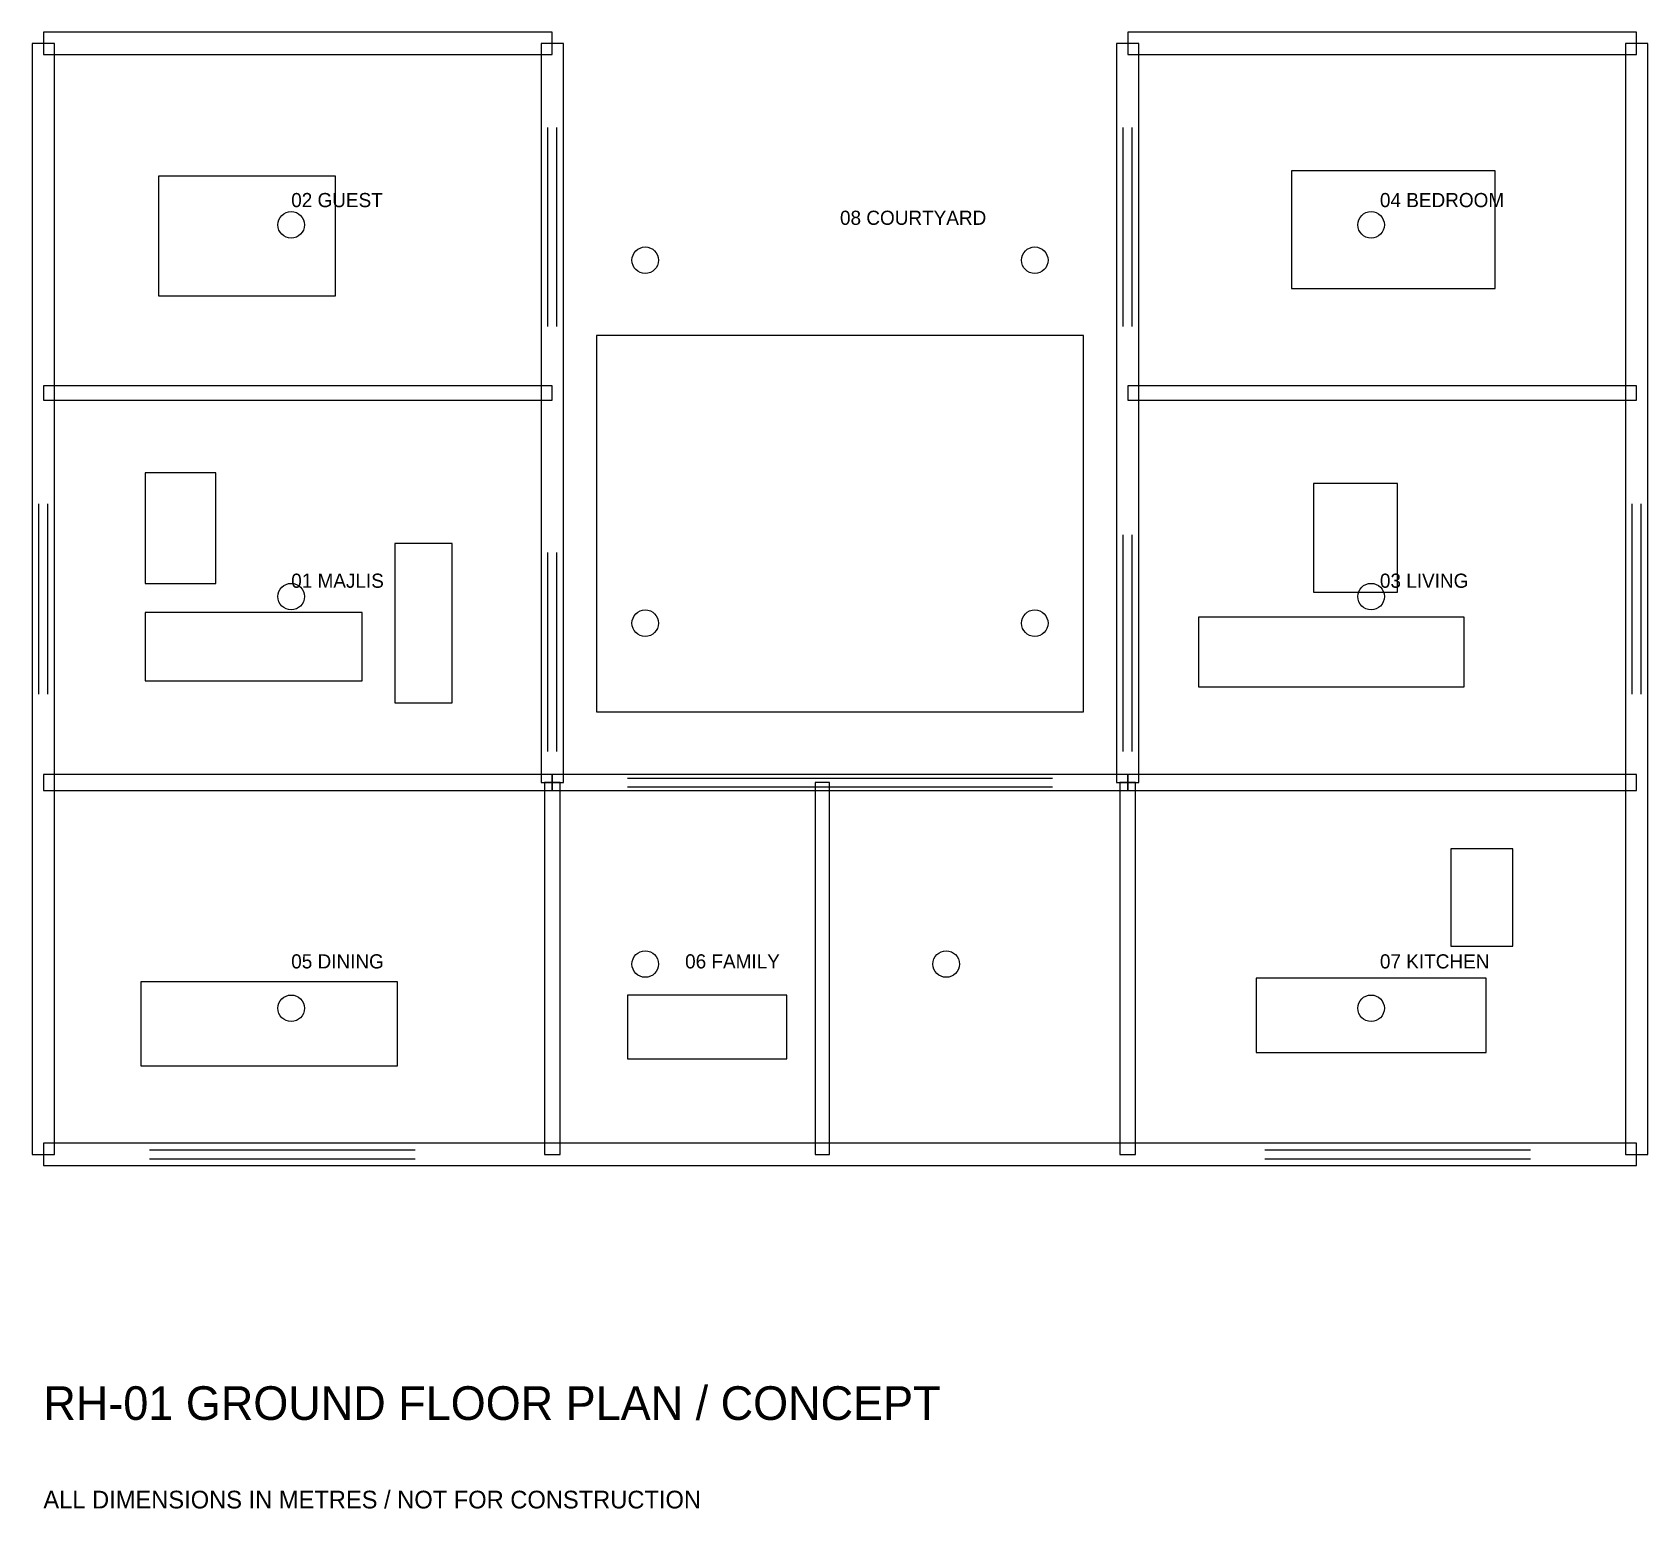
# Model space of a CAD drawing. Extents: x -0.1 to 45, y -4 to 40.9.
# Drawn here: x -0.12 to 18.12, y -4 to 12.68 of the extents above; entities that cross this region are included whole.
import ezdxf

# ---------------------------------------------------------------- set-up
doc = ezdxf.new("R2010")
doc.units = 0

msp = doc.modelspace()

# ---------------------------------------------------------------- texts
at = {"layer": 'A-LABEL'}
for s, p in [('02 GUEST', (2.8, 10.7)), ('04 BEDROOM', (15.1, 10.7)), ('08 COURTYARD', (9, 10.5)), ('01 MAJLIS', (2.8, 6.4)), ('03 LIVING', (15.1, 6.4)), ('05 DINING', (2.8, 2.1)), ('06 FAMILY', (7.25, 2.1)), ('07 KITCHEN', (15.1, 2.1))]:
    msp.add_text(s, height=0.16, dxfattribs=at).set_placement(p)
at = {"layer": 'A-NOTES'}
msp.add_text('ALL DIMENSIONS IN METRES / NOT FOR CONSTRUCTION', height=0.2, dxfattribs=at).set_placement((0, -4))
at = {"layer": 'A-TITLE'}
msp.add_text('RH-01 GROUND FLOOR PLAN / CONCEPT', height=0.38, dxfattribs=at).set_placement((0, -3))

# ---------------------------------------------------------------- linework, layer by layer
at = {"layer": 'A-FURN'}
for p, q in [((3.3, 11.05), (1.3, 11.05)), ((1.3, 11.05), (1.3, 9.7)), ((3.3, 9.7), (3.3, 11.05)), ((16.4, 11.11), (14.1, 11.11)), ((14.1, 11.11), (14.1, 9.78)), ((16.4, 9.78), (16.4, 11.11)), ((1.3, 9.7), (3.3, 9.7)), ((14.1, 9.78), (16.4, 9.78)), ((1.95, 7.7), (1.15, 7.7)), ((1.15, 7.7), (1.15, 6.45)), ((1.95, 6.45), (1.95, 7.7)), ((15.3, 7.58), (14.35, 7.58)), ((14.35, 7.58), (14.35, 6.35)), ((15.3, 6.35), (15.3, 7.58)), ((4.62, 6.9), (3.97, 6.9)), ((3.97, 6.9), (3.97, 5.1)), ((4.62, 5.1), (4.62, 6.9)), ((1.15, 6.45), (1.95, 6.45)), ((14.35, 6.35), (15.3, 6.35)), ((3.6, 6.12), (1.15, 6.12)), ((1.15, 6.12), (1.15, 5.35)), ((3.6, 5.35), (3.6, 6.12)), ((16.05, 6.07), (13.05, 6.07)), ((13.05, 6.07), (13.05, 5.28)), ((16.05, 5.28), (16.05, 6.07)), ((1.15, 5.35), (3.6, 5.35)), ((13.05, 5.28), (16.05, 5.28)), ((3.97, 5.1), (4.62, 5.1)), ((16.6, 3.45), (15.9, 3.45)), ((15.9, 3.45), (15.9, 2.35)), ((16.6, 2.35), (16.6, 3.45)), ((15.9, 2.35), (16.6, 2.35)), ((4, 1.95), (1.1, 1.95)), ((1.1, 1.95), (1.1, 1)), ((4, 1), (4, 1.95)), ((16.3, 1.99), (13.7, 1.99)), ((13.7, 1.99), (13.7, 1.15)), ((16.3, 1.15), (16.3, 1.99)), ((8.4, 1.8), (6.6, 1.8)), ((6.6, 1.8), (6.6, 1.08)), ((8.4, 1.08), (8.4, 1.8)), ((13.7, 1.15), (16.3, 1.15)), ((1.1, 1), (4, 1)), ((6.6, 1.08), (8.4, 1.08))]:
    msp.add_line(p, q, dxfattribs=at)
at = {"layer": 'A-GLAZING'}
for p, q in [((5.7, 9.35), (5.7, 11.6)), ((5.8, 9.35), (5.8, 11.6)), ((12.2, 9.35), (12.2, 11.6)), ((12.3, 9.35), (12.3, 11.6)), ((-0.05, 5.2), (-0.05, 7.35)), ((0.05, 5.2), (0.05, 7.35)), ((17.95, 5.2), (17.95, 7.35)), ((18.05, 5.2), (18.05, 7.35)), ((12.2, 4.55), (12.2, 7)), ((12.3, 4.55), (12.3, 7)), ((5.7, 4.55), (5.7, 6.8)), ((5.8, 4.55), (5.8, 6.8)), ((6.6, 4.25), (11.4, 4.25)), ((6.6, 4.15), (11.4, 4.15)), ((1.2, 0.05), (4.2, 0.05)), ((13.8, 0.05), (16.8, 0.05)), ((1.2, -0.05), (4.2, -0.05)), ((13.8, -0.05), (16.8, -0.05))]:
    msp.add_line(p, q, dxfattribs=at)
at = {"layer": 'A-POOL'}
for p, q in [((11.75, 9.25), (6.25, 9.25)), ((6.25, 9.25), (6.25, 5)), ((11.75, 5), (11.75, 9.25)), ((6.25, 5), (11.75, 5))]:
    msp.add_line(p, q, dxfattribs=at)
at = {"layer": 'A-WALL'}
for p, q in [((5.75, 12.675), (0, 12.675)), ((0, 12.675), (0, 12.425)), ((5.75, 12.425), (5.75, 12.675)), ((18, 12.675), (12.25, 12.675)), ((12.25, 12.675), (12.25, 12.425)), ((18, 12.425), (18, 12.675)), ((0.125, 12.55), (-0.125, 12.55)), ((-0.125, 12.55), (-0.125, 0)), ((0, 12.425), (5.75, 12.425)), ((0.125, 0), (0.125, 12.55)), ((5.875, 12.55), (5.625, 12.55)), ((5.625, 12.55), (5.625, 4.2)), ((5.875, 4.2), (5.875, 12.55)), ((12.375, 12.55), (12.125, 12.55)), ((12.125, 12.55), (12.125, 4.2)), ((12.25, 12.425), (18, 12.425)), ((12.375, 4.2), (12.375, 12.55)), ((18.125, 12.55), (17.875, 12.55)), ((17.875, 12.55), (17.875, 0)), ((18.125, 0), (18.125, 12.55)), ((5.75, 8.68), (0, 8.68)), ((0, 8.68), (0, 8.52)), ((5.75, 8.52), (5.75, 8.68)), ((18, 8.68), (12.25, 8.68)), ((12.25, 8.68), (12.25, 8.52)), ((18, 8.52), (18, 8.68)), ((0, 8.52), (5.75, 8.52)), ((12.25, 8.52), (18, 8.52)), ((5.75, 4.29), (0, 4.29)), ((0, 4.29), (0, 4.11)), ((5.625, 4.2), (5.875, 4.2)), ((5.84, 4.2), (5.66, 4.2)), ((5.66, 4.2), (5.66, 0)), ((5.75, 4.11), (5.75, 4.29)), ((12.25, 4.29), (5.75, 4.29)), ((5.75, 4.29), (5.75, 4.11)), ((5.84, 0), (5.84, 4.2)), ((8.88, 4.2), (8.72, 4.2)), ((8.72, 4.2), (8.72, 0)), ((8.88, 0), (8.88, 4.2)), ((12.125, 4.2), (12.375, 4.2)), ((12.34, 4.2), (12.16, 4.2)), ((12.16, 4.2), (12.16, 0)), ((18, 4.29), (12.25, 4.29)), ((12.25, 4.29), (12.25, 4.11)), ((12.25, 4.11), (12.25, 4.29)), ((12.34, 0), (12.34, 4.2)), ((18, 4.11), (18, 4.29)), ((0, 4.11), (5.75, 4.11)), ((5.75, 4.11), (12.25, 4.11)), ((12.25, 4.11), (18, 4.11)), ((-0.125, 0), (0.125, 0)), ((18, 0.125), (0, 0.125)), ((0, 0.125), (0, -0.125)), ((5.66, 0), (5.84, 0)), ((8.72, 0), (8.88, 0)), ((12.16, 0), (12.34, 0)), ((17.875, 0), (18.125, 0)), ((18, -0.125), (18, 0.125)), ((0, -0.125), (18, -0.125))]:
    msp.add_line(p, q, dxfattribs=at)
at = {"layer": 'E-LIGHT'}
for centre in [(2.8, 10.5), (15, 10.5), (6.8, 10.1), (11.2, 10.1), (2.8, 6.3), (15, 6.3), (6.8, 6), (11.2, 6), (6.8, 2.15), (10.2, 2.15), (2.8, 1.65), (15, 1.65)]:
    msp.add_circle(centre, 0.15, dxfattribs=at)

msp.set_redraw_order([(e.dxf.handle, doc.entitydb.next_handle()) for e in msp.query("TEXT MTEXT ATTDEF DIMENSION ARC_DIMENSION")])  # texts and dimensions are drawn at this point

doc.saveas('drawing.dxf')
